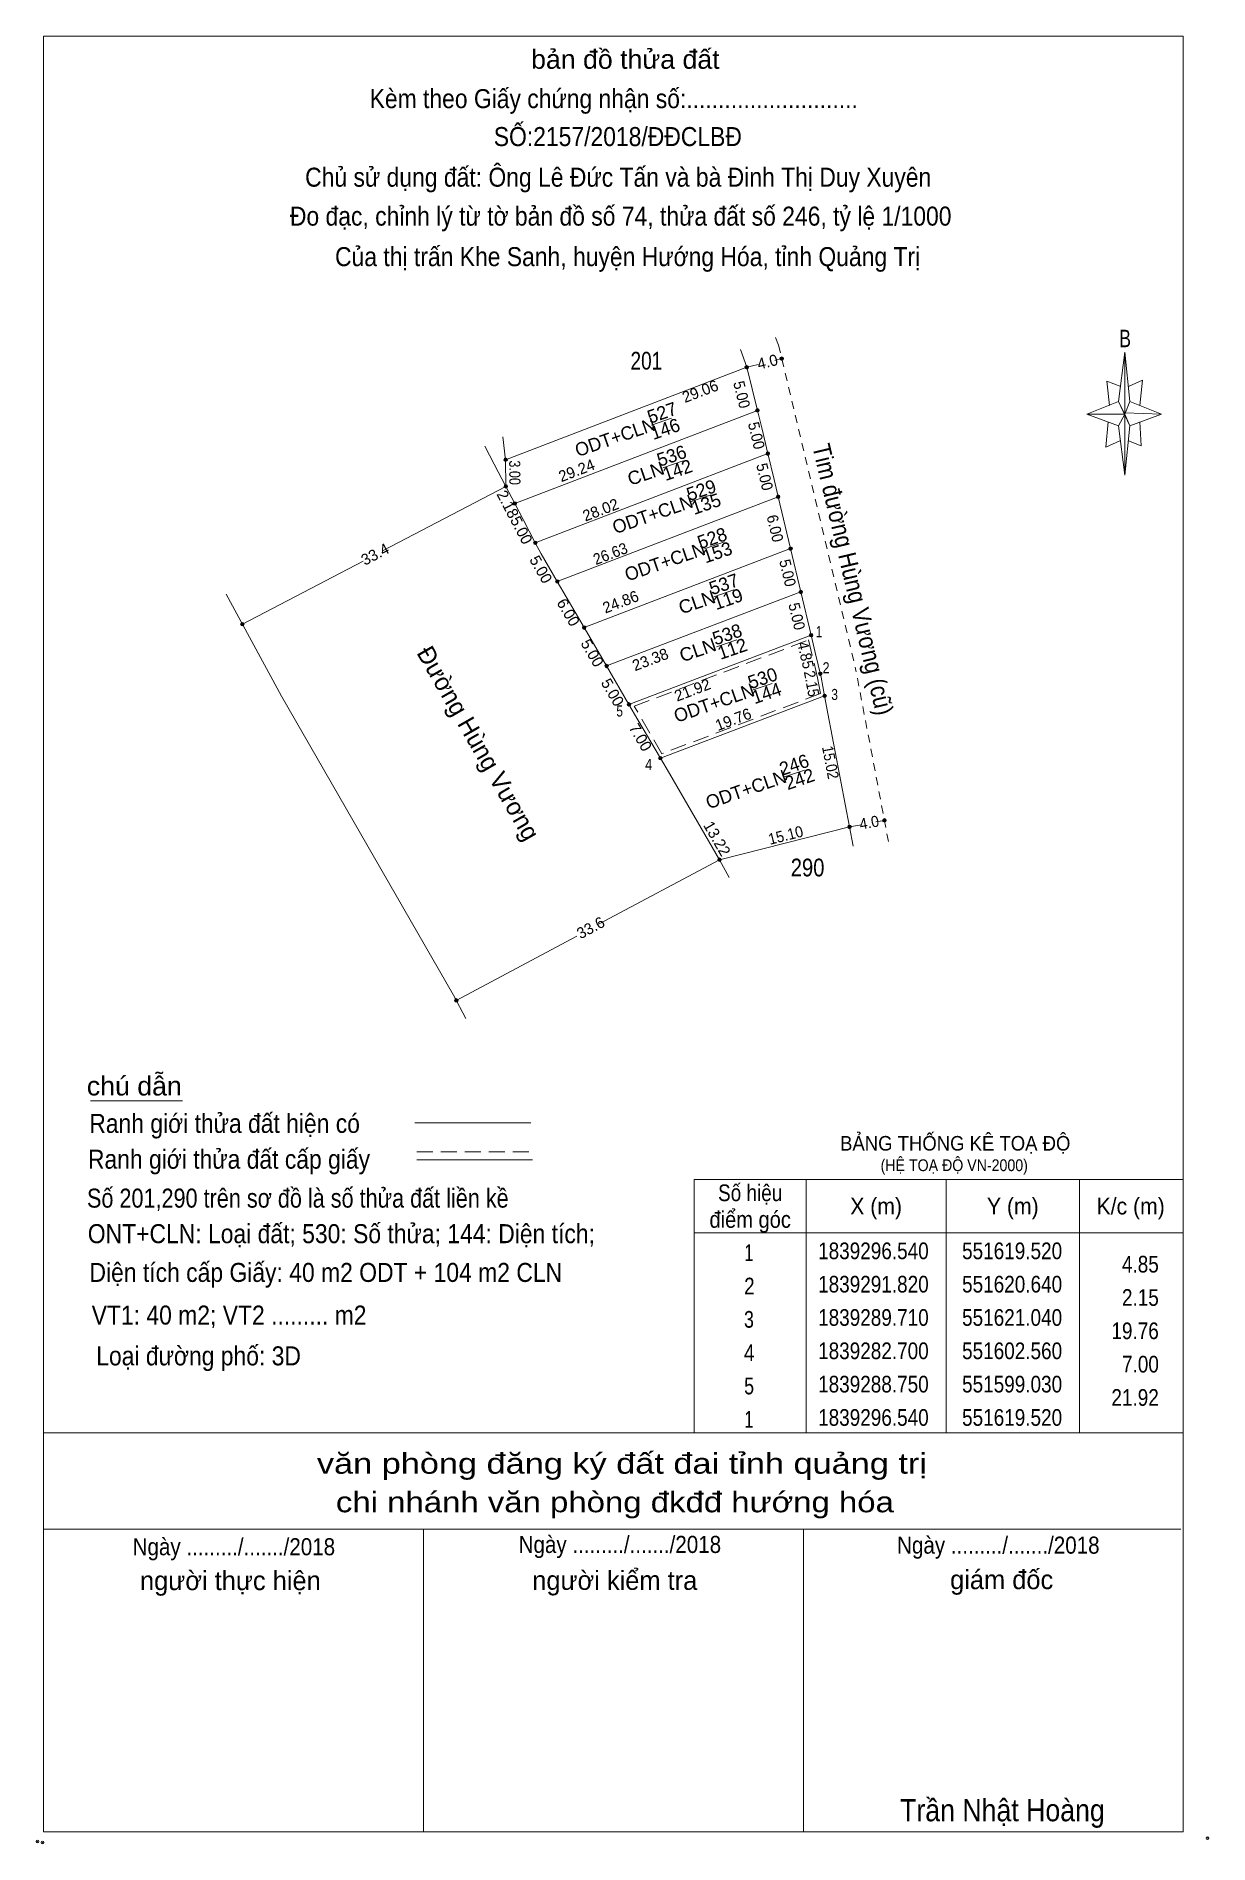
# Model space of a CAD drawing. Header units: metres. Extents: x 549542 to 551628, y 1839142 to 1839355.
# Drawn here: x 549883.5 to 550015.4, y 1839142 to 1839345.4 of the extents above; entities that cross this region are included whole.
import ezdxf
from ezdxf.enums import TextEntityAlignment as Align

# ---------------------------------------------------------------- set-up
doc = ezdxf.new("R2010")
doc.units = ezdxf.units.M
doc.header["$LTSCALE"] = 0.6
doc.header["$PDMODE"] = 32
doc.header["$PDSIZE"] = 0.3
doc.linetypes.add('MEDIUM_DASHED', pattern=[4.5, 3, -1.5])
doc.linetypes.add('SHORT_DASHED', pattern=[2.7, 1.5, -1.2])
for name, color, linetype, lineweight in [('1', 7, 'Continuous', 13), ('10', 7, 'Continuous', 13), ('17', 7, 'Continuous', 13), ('5', 7, 'Continuous', 13), ('55', 7, 'Continuous', 13), ('6', 7, 'Continuous', 13), ('63', 7, 'Continuous', 13)]:
    doc.layers.add(name, color=color, linetype=linetype, lineweight=lineweight)

msp = doc.modelspace()

# ---------------------------------------------------------------- texts
at = {"layer": '1'}
for s, height, p in [('ODT+CLN', 1.499, (549948.8748, 1839299.5246)), ('527', 1.5, (549954.1548, 1839302.2784)), ('146', 1.5, (549954.5048, 1839300.4553)), ('536', 1.5, (549955.2348, 1839297.4353)), ('142', 1.5, (549955.8848, 1839295.8353)), ('529', 1.5, (549958.5698, 1839293.5636)), ('ODT+CLN', 1.5, (549953.0948, 1839290.8546)), ('135', 1.5, (549959.1098, 1839292.0267)), ('ODT+CLN', 1.499, (549954.4748, 1839285.5246)), ('528', 1.5, (549959.7948, 1839288.1684)), ('153', 1.5, (549960.3748, 1839286.5649)), ('537', 1.499, (549961.1148, 1839282.9884)), ('119', 1.499, (549961.5798, 1839281.3136)), ('538', 1.5, (549961.4848, 1839277.3384)), ('112', 1.5, (549962.0648, 1839275.7153)), ('530', 1.5, (549965.4698, 1839272.407)), ('ODT+CLN', 1.499, (549960.0048, 1839269.6246)), ('144', 1.5, (549965.9098, 1839270.727)), ('246', 1.5, (549969.0148, 1839262.6653)), ('ODT+CLN', 1.5, (549963.5998, 1839259.8963)), ('242', 1.5, (549969.6348, 1839261.0553))]:
    msp.add_text(s, height=height, rotation=19.087, dxfattribs=at).set_placement(p, align=Align.CENTER)
at = {"layer": '1', "width": 1.05}
for p in [(549952.3248, 1839295.4376), (549958.0748, 1839280.9676), (549958.1748, 1839275.5776)]:
    msp.add_text('CLN', height=1.5, rotation=19.087, dxfattribs=at).set_placement(p, align=Align.CENTER)
at = {"layer": '1'}
for s, height, width, p in [('BẢNG THỐNG KÊ TOẠ ĐỘ ', 1.639, 0.95, (549973.94, 1839219.96)), ('(HỆ TOẠ ĐỘ VN-2000)', 1.325, 0.9, (549978.5, 1839217.65))]:
    msp.add_text(s, height=height, dxfattribs=dict(at, width=width)).set_placement(p)
at = {"layer": '10'}
for s, width, p in [('201', 0.8, (549952.145, 1839307.84)), ('290', 0.85, (549970.285, 1839250.81))]:
    msp.add_text(s, height=2, dxfattribs=dict(at, width=width)).set_placement(p, align=Align.CENTER)
for s, height, rotation, p in [('4.0', 1.25, 13.831, (549965.9206, 1839308.1059)), ('33.4', 1.25, 27.607, (549921.9105, 1839286.5103)), ('Đường Hùng Vương', 2, 299.895, (549932.3748, 1839265.2984)), ('33.6', 1.25, 28.13, (549946.1703, 1839244.4881))]:
    msp.add_text(s, height=height, rotation=rotation, dxfattribs=at).set_placement(p, align=Align.CENTER)
for s, height, rotation, width, p in [('Tim đường Hùng Vương (cũ)', 2, 283.383, 0.9, (549974.4126, 1839284.0015)), ('4.0', 1.25, 10.69, 0.95, (549977.3291, 1839256.2575))]:
    msp.add_text(s, height=height, rotation=rotation, dxfattribs=dict(at, width=width)).set_placement(p, align=Align.CENTER)
at = {"layer": '5'}
for s, height, width, p in [('bản đồ thửa đất', 2.138, 1.05, (549949.78, 1839341.69)), ('Kèm theo Giấy chứng nhận số:...........................', 2.138, 0.9, (549948.475, 1839337.26)), ('SỐ:2157/2018/ĐĐCLBĐ', 2.14, 0.9, (549948.935, 1839332.99)), ('Chủ sử dụng đất: Ông Lê Đức Tấn và bà Đinh Thị Duy Xuyên', 2.14, 0.9, (549948.975, 1839328.42)), ('Đo đạc, chỉnh lý từ tờ bản đồ số 74, thửa đất số 246, tỷ lệ 1/1000 ', 2.14, 0.9, (549949.615, 1839324.04)), ('Của thị trấn Khe Sanh, huyện Hướng Hóa, tỉnh Quảng Trị', 2.14, 0.9, (549950.035, 1839319.48)), ('B', 1.963, 0.75, (550006.01, 1839310.36)), ('văn phòng đăng ký đất đai tỉnh quảng trị', 2.308, 1.25, (549949.395, 1839183.6)), ('chi nhánh văn phòng đkđđ hướng hóa', 2.308, 1.2, (549948.605, 1839179.26)), ('Ngày ........./......./2018', 1.924, 0.9, (549905.735, 1839174.42)), ('Ngày ........./......./2018', 1.924, 0.9, (549949.165, 1839174.68)), ('Ngày ........./......./2018', 1.924, 0.9, (549991.745, 1839174.6)), ('Trần Nhật Hoàng', 2.494, 0.9, (549992.205, 1839144.49))]:
    msp.add_text(s, height=height, dxfattribs=dict(at, width=width)).set_placement(p, align=Align.CENTER)
for s, height, p in [('người thực hiện', 2.14, (549905.34, 1839170.5)), ('người kiểm tra', 2.138, (549948.59, 1839170.53)), ('giám đốc', 2.138, (549992.12, 1839170.61))]:
    msp.add_text(s, height=height, dxfattribs=at).set_placement(p, align=Align.CENTER)
at = {"layer": '6'}
for s, height, width, p in [('chú dẫn', 2.138, 1.05, (549889.19, 1839226.16)), ('Ranh giới thửa đất hiện có ', 2.138, 0.9, (549889.47, 1839221.95)), ('Ranh giới thửa đất cấp giấy', 2.138, 0.9, (549889.32, 1839217.92)), ('Số 201,290 trên sơ đồ là số thửa đất liền kề', 2.14, 0.85, (549889.21, 1839213.54)), ('ONT+CLN: Loại đất; 530: Số thửa; 144: Diện tích;', 2.14, 0.9, (549889.3, 1839209.54)), ('Diện tích cấp Giấy: 40 m2 ODT + 104 m2 CLN', 2.14, 0.9, (549889.49, 1839205.18)), ('VT1: 40 m2; VT2 ......... m2', 2.14, 0.9, (549889.74, 1839200.38)), ('Loại đường phố: 3D', 2.14, 0.9, (549890.25, 1839195.79))]:
    msp.add_text(s, height=height, dxfattribs=dict(at, width=width)).set_placement(p)
at = {"layer": '63'}
for s, height, rotation, p in [('29.06', 1.25, 20.974, (549958.4263, 1839304.8146)), ('29.24', 1.25, 21.001, (549944.521, 1839295.9074)), ('2.18', 1.249, 297.624, (549936.0004, 1839292.3996)), ('28.02', 1.25, 21.015, (549947.2259, 1839291.476)), ('5.00', 1.25, 297.54, (549937.531, 1839289.484)), ('5.00', 1.25, 299.589, (549939.7396, 1839285.0486)), ('24.86', 1.249, 20.928, (549949.4719, 1839281.1212)), ('6.00', 1.25, 300.325, (549942.8246, 1839280.2106)), ('5.00', 1.249, 300.256, (549945.5226, 1839275.6398)), ('23.38', 1.25, 20.869, (549952.8124, 1839274.6314)), ('5.00', 1.249, 300.256, (549947.8027, 1839271.2097)), ('21.92', 1.25, 20.816, (549957.5529, 1839271.2073)), ('7.00', 1.25, 300.262, (549950.9427, 1839266.15)), ('19.76', 1.249, 20.773, (549962.1435, 1839267.8958)), ('13.22', 1.25, 300.191, (549959.5542, 1839254.7593))]:
    msp.add_text(s, height=height, rotation=rotation, dxfattribs=at).set_placement(p, align=Align.CENTER)
for s, height, rotation, width, p in [('5.00', 1.249, 283.897, 0.95, (549962.2748, 1839304.875)), ('5.00', 1.25, 283.536, 0.95, (549963.9232, 1839300.2713)), ('3.00', 1.25, 270.382, 0.85, (549936.7194, 1839296.2392)), ('5.00', 1.25, 283.536, 0.95, (549964.8532, 1839295.6313)), ('6.00', 1.249, 283.388, 0.95, (549966.0195, 1839289.8297)), ('26.63', 1.25, 20.994, 0.95, (549948.3161, 1839286.5438)), ('5.00', 1.25, 283.286, 0.95, (549967.4369, 1839284.8186)), ('5.00', 1.25, 283.424, 0.95, (549968.4704, 1839279.9301)), ('4.85', 1.25, 283.349, 0.95, (549969.4525, 1839275.5743)), ('2.15', 1.25, 280.734, 0.9, (549970.1284, 1839272.3914)), ('15.02', 1.25, 280.786, 0.9, (549972.2516, 1839263.522)), ('15.10', 1.25, 14.147, 0.95, (549967.9722, 1839254.842))]:
    msp.add_text(s, height=height, rotation=rotation, dxfattribs=dict(at, width=width)).set_placement(p, align=Align.CENTER)
for s, height, width, p in [(' 1', 1.25, 0.75, (549971.92, 1839277.73)), (' 2', 1.25, 0.85, (549972.76, 1839273.66)), (' 3', 1.25, 0.8, (549973.7, 1839270.66)), (' 5', 1.25, 0.8, (549949.51, 1839268.8)), (' 4', 1.25, 0.85, (549952.8, 1839262.78)), ('4.85', 1.875, 0.85, (550009.8, 1839206.24)), ('2.15', 1.875, 0.85, (550009.8, 1839202.49)), ('19.76', 1.875, 0.85, (550009.8, 1839198.74)), ('7.00', 1.875, 0.85, (550009.81, 1839194.99)), ('21.92', 1.875, 0.85, (550009.8, 1839191.24))]:
    msp.add_text(s, height=height, dxfattribs=dict(at, width=width)).set_placement(p, align=Align.RIGHT)
for s, width, p in [('Số hiệu', 0.85, (549963.825, 1839214.27)), ('điểm góc', 0.9, (549963.825, 1839211.27)), ('X (m)', 0.95, (549977.995, 1839212.77)), ('Y (m)', 0.95, (549993.375, 1839212.77)), ('K/c (m)', 0.95, (550006.635, 1839212.77)), (' 1', 0.75, (549963.42, 1839207.53)), ('1839296.540', 0.85, (549977.69, 1839207.74)), ('551619.520', 0.85, (549993.295, 1839207.74)), (' 2', 0.85, (549963.44, 1839203.78)), ('1839291.820', 0.85, (549977.69, 1839203.99)), ('551620.640', 0.85, (549993.295, 1839203.99)), (' 3', 0.8, (549963.41, 1839200.03)), ('1839289.710', 0.85, (549977.69, 1839200.24)), ('551621.040', 0.85, (549993.295, 1839200.24)), (' 4', 0.85, (549963.425, 1839196.28)), ('1839282.700', 0.85, (549977.69, 1839196.49)), ('551602.560', 0.85, (549993.295, 1839196.49)), ('1839288.750', 0.85, (549977.69, 1839192.74)), ('551599.030', 0.85, (549993.295, 1839192.74)), (' 5', 0.8, (549963.425, 1839192.53)), (' 1', 0.75, (549963.42, 1839188.78)), ('1839296.540', 0.85, (549977.69, 1839188.99)), ('551619.520', 0.85, (549993.295, 1839188.99))]:
    msp.add_text(s, height=1.875, dxfattribs=dict(at, width=width)).set_placement(p, align=Align.CENTER)

# ---------------------------------------------------------------- hatches: boundary and pattern name
at = {"layer": '1'}
for points in [[(549967.58, 1839309.07, 1), (549967.18, 1839309.07, 1)], [(549906.89, 1839279.2, 1), (549906.49, 1839279.2, 1)], [(549979.13, 1839257.12, 1), (549978.73, 1839257.12, 1)], [(549930.96, 1839236.86, 1), (549930.56, 1839236.86, 1)]]:
    msp.add_hatch(color=256, dxfattribs=at).paths.add_polyline_path(points)
at = {"layer": '63'}
for points in [[(549963.64, 1839308.1, 1), (549963.24, 1839308.1, 1)], [(549964.84, 1839303.25, 1), (549964.44, 1839303.25, 1)], [(549966.01, 1839298.39, 1), (549965.61, 1839298.39, 1)], [(549936.51, 1839297.7, 1), (549936.11, 1839297.7, 1)], [(549936.53, 1839294.7, 1), (549936.13, 1839294.7, 1)], [(549937.54, 1839292.77, 1), (549937.14, 1839292.77, 1)], [(549967.18, 1839293.53, 1), (549966.78, 1839293.53, 1)], [(549939.85, 1839288.34, 1), (549939.45, 1839288.34, 1)], [(549968.57, 1839287.69, 1), (549968.17, 1839287.69, 1)], [(549942.32, 1839283.99, 1), (549941.92, 1839283.99, 1)], [(549969.72, 1839282.82, 1), (549969.32, 1839282.82, 1)], [(549945.35, 1839278.81, 1), (549944.95, 1839278.81, 1)], [(549970.88, 1839277.96, 1), (549970.48, 1839277.96, 1)], [(549947.87, 1839274.49, 1), (549947.47, 1839274.49, 1)], [(549971.9101, 1839273.6319, 1), (549971.5101, 1839273.6319, 1)], [(549950.39, 1839270.17, 1), (549949.99, 1839270.17, 1)], [(549972.4, 1839271.13, 1), (549972, 1839271.13, 1)], [(549953.92, 1839264.12, 1), (549953.52, 1839264.12, 1)], [(549975.21, 1839256.38, 1), (549974.81, 1839256.38, 1)], [(549960.57, 1839252.69, 1), (549960.17, 1839252.69, 1)]]:
    msp.add_hatch(color=256, dxfattribs=at).paths.add_polyline_path(points)

# ---------------------------------------------------------------- linework, layer by layer
at = {"layer": '1'}
for centre in [(549967.38, 1839309.07), (549906.69, 1839279.2), (549978.93, 1839257.12), (549930.76, 1839236.86)]:
    msp.add_circle(centre, 0.2, dxfattribs=at)
at = {"layer": '10', "linetype": 'SHORT_DASHED'}
for p, q in [((549967.02, 1839310.6), (549966.47, 1839312)), ((549967.02, 1839310.6), (549975.73, 1839273.99)), ((549979.38, 1839254.72), (549975.73, 1839273.99))]:
    msp.add_line(p, q, dxfattribs=at)
at = {"layer": '10'}
for p, q in [((549963.44, 1839308.1), (549962.72, 1839310.09)), ((549967.38, 1839309.07), (549966.59, 1839308.88)), ((549936.31, 1839297.7), (549963.44, 1839308.1)), ((549964.73, 1839308.42), (549963.44, 1839308.1)), ((549935.99, 1839300.28), (549936.31, 1839297.7)), ((549936.31, 1839297.7), (549936.33, 1839294.7)), ((549922.45, 1839287.44), (549936.33, 1839294.7)), ((549966.51, 1839295.46), (549966.98, 1839293.53)), ((549966.98, 1839293.53), (549968.37, 1839287.69)), ((549906.69, 1839279.2), (549920.27, 1839286.3)), ((549940.3, 1839287.1), (549941.12, 1839285.7)), ((549968.37, 1839287.69), (549969.52, 1839282.82)), ((549941.12, 1839285.7), (549942.12, 1839283.99)), ((549942.12, 1839283.99), (549945.15, 1839278.81)), ((549945.15, 1839278.81), (549947.67, 1839274.49)), ((549971.14, 1839276), (549971.8, 1839273.24)), ((549975.01, 1839256.38), (549972.58, 1839269.15)), ((549954.73, 1839262.38), (549960.37, 1839252.69)), ((549975.01, 1839256.38), (549960.37, 1839252.69)), ((549976.35, 1839256.63), (549975.01, 1839256.38)), ((549975.42, 1839254.21), (549975.01, 1839256.38)), ((549978.93, 1839257.12), (549977.97, 1839256.94)), ((549946.85, 1839245.46), (549960.37, 1839252.69)), ((549961.45, 1839250.67), (549960.37, 1839252.69)), ((549930.76, 1839236.86), (549944.31, 1839244.1)), ((549931.83, 1839234.83), (549930.43, 1839237.44))]:
    msp.add_line(p, q, dxfattribs=at)
for points in [[(549963.44, 1839308.1), (549964.64, 1839303.25), (549965.12, 1839301.3)], [(549965.12, 1839301.3), (549965.81, 1839298.39), (549966.51, 1839295.46)], [(549936.33, 1839294.7), (549935.02, 1839297.2), (549933.97, 1839299.22)], [(549938.28, 1839290.98), (549937.34, 1839292.77), (549936.33, 1839294.7)], [(549938.28, 1839290.98), (549939.65, 1839288.34), (549940.3, 1839287.1)], [(549930.43, 1839237.44), (549911.09, 1839271.08), (549904.86, 1839282.58)], [(549969.52, 1839282.82), (549970.68, 1839277.96), (549971.14, 1839276)], [(549947.67, 1839274.49), (549950.19, 1839270.17), (549951.2, 1839268.43)], [(549972.58, 1839269.15), (549972.2, 1839271.13), (549971.8, 1839273.24)], [(549951.2, 1839268.43), (549953.72, 1839264.12), (549954.73, 1839262.38)]]:
    msp.add_lwpolyline(points, dxfattribs=at)
at = {"layer": '17'}
msp.add_line((549889.62, 1839225.57), (549899.94, 1839225.57), dxfattribs=at)
at = {"layer": '5'}
for p, q in [((550005.25, 1839304.24), (550005.97, 1839309.8)), ((550005.25, 1839301.53), (550001.69, 1839302.81)), ((550006.54, 1839304.24), (550010.1, 1839302.81)), ((550006.54, 1839301.53), (550005.97, 1839295.97)), ((550007.68, 1839301.96), (550007.82, 1839299.25)), ((550007.82, 1839299.25), (550006.39, 1839299.82)), ((549884.31, 1839188.19), (550012.56, 1839188.19)), ((549884.31, 1839177.36), (550012.27, 1839177.36)), ((549884.31, 1839177.36), (550012.27, 1839177.36)), ((549884.31, 1839177.36), (550012.27, 1839177.36)), ((549927.06, 1839143.3), (549927.06, 1839177.36)), ((549969.81, 1839143.3), (549969.81, 1839177.36))]:
    msp.add_line(p, q, dxfattribs=at)
for points in [[(549884.31, 1839345.36), (550012.56, 1839345.36), (550012.56, 1839143.3), (549884.31, 1839143.3)], [(550005.97, 1839309.8), (550006.54, 1839304.24), (550005.97, 1839302.81)], [(550005.97, 1839302.81), (550001.69, 1839302.81), (550005.25, 1839304.24), (550006.54, 1839301.53), (550010.1, 1839302.81), (550005.97, 1839302.96)], [(550005.97, 1839302.81), (550005.97, 1839295.97), (550005.25, 1839301.53)]]:
    msp.add_lwpolyline(points, close=True, dxfattribs=at)
for points in [[(550005.54, 1839305.95), (550003.97, 1839306.52), (550004.26, 1839303.81)], [(550006.39, 1839305.95), (550007.96, 1839306.66), (550007.68, 1839303.81)], [(550005.97, 1839302.81), (550005.25, 1839304.24), (550001.69, 1839302.81)], [(550005.97, 1839302.81), (550006.54, 1839301.53), (550010.1, 1839302.81)], [(550004.11, 1839301.96), (550003.83, 1839299.11), (550005.4, 1839299.82)], [(550012.56, 1839143.3), (549884.31, 1839143.3), (549884.31, 1839177.36)]]:
    msp.add_lwpolyline(points, dxfattribs=at)
for p in [(549883.64, 1839142.21), (549884.21, 1839142.1)]:
    msp.add_point(p, dxfattribs=at)
at = {"layer": '55'}
for p, q in [((549964.64, 1839303.25), (549937.34, 1839292.77)), ((549965.81, 1839298.39), (549939.65, 1839288.34)), ((549942.12, 1839283.99), (549966.98, 1839293.53)), ((549968.37, 1839287.69), (549945.15, 1839278.81)), ((549947.67, 1839274.49), (549969.52, 1839282.82)), ((549970.68, 1839277.96), (549950.19, 1839270.17)), ((549972.2, 1839271.13), (549953.72, 1839264.12))]:
    msp.add_line(p, q, dxfattribs=at)
at = {"layer": '55', "linetype": 'MEDIUM_DASHED'}
msp.add_lwpolyline([(549970.4, 1839277.42), (549971.41, 1839273.16), (549971.74, 1839271.39), (549953.89, 1839264.61), (549950.77, 1839269.96)], close=True, dxfattribs=at)
at = {"layer": '6'}
for p, q in [((549926.1, 1839223.1), (549939.14, 1839223.1)), ((549926.31, 1839218.92), (549939.33, 1839218.92))]:
    msp.add_line(p, q, dxfattribs=at)
at = {"layer": '6', "linetype": 'MEDIUM_DASHED'}
msp.add_line((549926.31, 1839219.8), (549939.42, 1839219.8), dxfattribs=at)
at = {"layer": '6'}
msp.add_point((550015.28, 1839142.59), dxfattribs=at)
at = {"layer": '63'}
for p, q in [((549952.73, 1839301.6), (549954.99, 1839302.38)), ((549954.01, 1839296.8), (549956.27, 1839297.58)), ((549957.18, 1839292.98), (549959.44, 1839293.76)), ((549958.67, 1839287.67), (549960.93, 1839288.45)), ((549959.72, 1839282.26), (549961.98, 1839283.04)), ((549960.05, 1839276.65), (549962.31, 1839277.43)), ((549964.05, 1839271.75), (549966.31, 1839272.53)), ((549967.67, 1839262), (549969.93, 1839262.78)), ((549970.12, 1839216.69), (549970.12, 1839188.19)), ((549985.86, 1839216.69), (549985.86, 1839188.19)), ((550000.86, 1839216.69), (550000.86, 1839188.19)), ((549957.52, 1839210.69), (550012.56, 1839210.69))]:
    msp.add_line(p, q, dxfattribs=at)
msp.add_lwpolyline([(549957.52, 1839216.69), (550012.56, 1839216.69), (550012.56, 1839188.19), (549957.52, 1839188.19)], close=True, dxfattribs=at)
for centre in [(549963.44, 1839308.1), (549964.64, 1839303.25), (549965.81, 1839298.39), (549936.31, 1839297.7), (549936.33, 1839294.7), (549937.34, 1839292.77), (549966.98, 1839293.53), (549939.65, 1839288.34), (549968.37, 1839287.69), (549942.12, 1839283.99), (549969.52, 1839282.82), (549945.15, 1839278.81), (549970.68, 1839277.96), (549947.67, 1839274.49), (549971.7101, 1839273.6319), (549950.19, 1839270.17), (549972.2, 1839271.13), (549953.72, 1839264.12), (549975.01, 1839256.38), (549960.37, 1839252.69)]:
    msp.add_circle(centre, 0.2, dxfattribs=at)

msp.set_redraw_order([(e.dxf.handle, doc.entitydb.next_handle()) for e in msp.query("TEXT MTEXT ATTDEF DIMENSION ARC_DIMENSION")])  # texts and dimensions are drawn at this point

doc.saveas('drawing.dxf')
